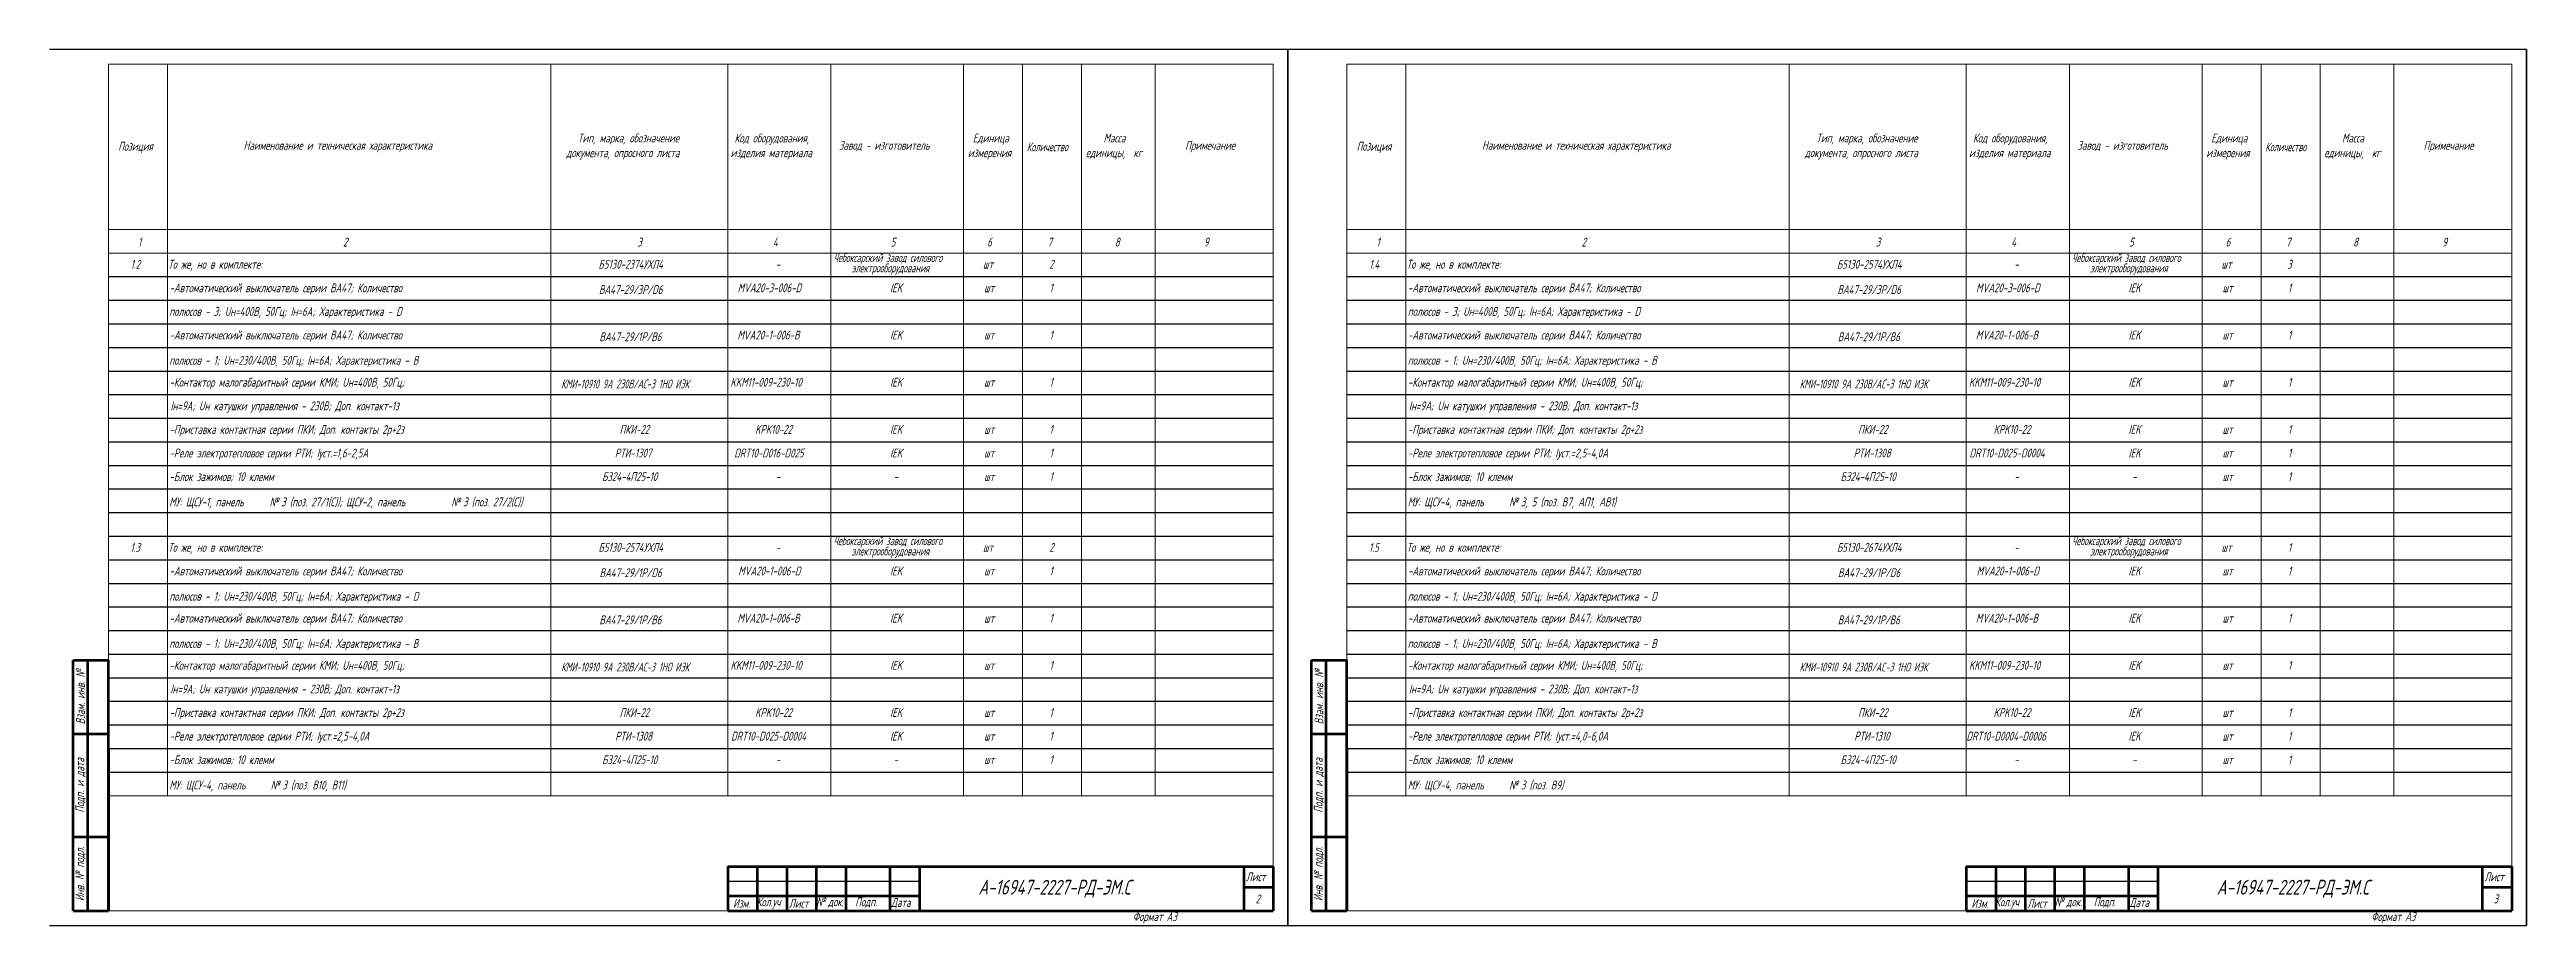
# Model space of a CAD drawing. Header units: millimetres. Extents: x -14296 to 10264, y -13087 to -5602.
# Drawn here: x 2704 to 3544, y -13087 to -12790 of the extents above; entities that cross this region are included whole.
import ezdxf

# ---------------------------------------------------------------- set-up
doc = ezdxf.new("R2010")
doc.units = ezdxf.units.MM
for name, color, linetype, lineweight in [('Рамка толстая', 7, 'Continuous', 15), ('Рамка тонкая', 5, 'Continuous', 25), ('ТаБлица', 253, 'Continuous', 15), ('Текст', 7, 'Continuous', 20), ('Штампы', 252, 'Continuous', 25)]:
    doc.layers.add(name, color=color, linetype=linetype, lineweight=lineweight)
doc.styles.add('Simplex', font='simplex.shx', dxfattribs={"width": 0.7, "oblique": 15})

msp = doc.modelspace()

# ---------------------------------------------------------------- texts
at = {"layer": 'Текст', "color": 18, "true_color": 0x000000, "style": 'Simplex', "oblique": 15}
for s, height, width, p in [('Тип, марка, обозначение', 3, 0.7, (2883.44239, -12821.24064)), ('Код оборудования,', 3, 0.7, (2936.56464, -12821.24064)), ('Единица', 3, 0.7, (3017.36583, -12821.24064)), ('Масса', 3, 0.7, (3061.71583, -12821.24064)), ('Тип, марка, обозначение', 3, 0.7, (3303.44239, -12821.24064)), ('Код оборудования,', 3, 0.7, (3356.56464, -12821.24064)), ('Единица', 3, 0.7, (3437.36583, -12821.24064)), ('Масса', 3, 0.7, (3481.71583, -12821.24064)), ('Позиция', 3, 0.7, (2727.56583, -12824.02636)), ('Наименование и техническая характеристика', 3, 0.7, (2770.06583, -12823.74064)), ('документа, опросного листа', 3, 0.7, (2879.53067, -12826.24064)), ('изделия материала', 3, 0.7, (2935.24669, -12826.24064)), ('Завод - изготовитель', 3, 0.7, (2971.97636, -12823.74064)), ('измерения', 3, 0.7, (3015.69669, -12826.24064)), ('Количество', 3, 0.6, (3035.71611, -12824.24064)), ('единицы,  кг', 3, 0.7, (3055.71583, -12826.24064)), ('Примечание', 3, 0.7, (3089.39239, -12823.74064)), ('Позиция', 3, 0.7, (3147.56583, -12824.02636)), ('Наименование и техническая характеристика', 3, 0.7, (3190.06583, -12823.74064)), ('документа, опросного листа', 3, 0.7, (3299.53067, -12826.24064)), ('изделия материала', 3, 0.7, (3355.24669, -12826.24064)), ('Завод - изготовитель', 3, 0.7, (3391.97636, -12823.74064)), ('измерения', 3, 0.7, (3435.69669, -12826.24064)), ('Количество', 3, 0.6, (3455.71611, -12824.24064)), ('единицы,  кг', 3, 0.7, (3475.71583, -12826.24064)), ('Примечание', 3, 0.7, (3509.39239, -12823.74064)), ('1', 3, 0.7, (2734.26378, -12856.53611)), ('2', 3, 0.7, (2803.82349, -12856.53611)), ('3', 3, 0.7, (2903.59918, -12856.53611)), ('4', 3, 0.7, (2949.55265, -12856.53611)), ('Чебоксарский завод силового', 3, 0.6, (2970.21201, -12861.79889)), ('5', 3, 0.7, (2989.52588, -12856.53611)), ('6', 3, 0.7, (3022.25986, -12856.53611)), ('7', 3, 0.7, (3042.7186, -12856.53611)), ('8', 3, 0.7, (3065.51209, -12856.53611)), ('9', 3, 0.7, (3095.72807, -12856.53611)), ('1', 3, 0.7, (3154.26378, -12856.53611)), ('2', 3, 0.7, (3223.82349, -12856.53611)), ('3', 3, 0.7, (3323.59918, -12856.53611)), ('4', 3, 0.7, (3369.55265, -12856.53611)), ('Чебоксарский завод силового', 3, 0.6, (3390.21201, -12861.79889)), ('5', 3, 0.7, (3409.52588, -12856.53611)), ('6', 3, 0.7, (3442.25986, -12856.53611)), ('7', 3, 0.7, (3462.7186, -12856.53611)), ('8', 3, 0.7, (3485.51209, -12856.53611)), ('9', 3, 0.7, (3515.72807, -12856.53611)), ('1.2', 3, 0.7, (2731.75841, -12864.0519)), ('То же, но в комплекте:', 3, 0.7, (2744.48378, -12864.0519)), ('Б5130-2374УХЛ4', 3, 0.7, (2890.43178, -12864.0519)), ('-', 3, 0.7, (2950.53927, -12864.0519)), ('электрооборудования', 3, 0.6, (2976.28852, -12865.29889)), ('шт', 3, 0.7, (3020.842, -12864.0519)), ('2', 3, 0.7, (3043.30841, -12864.0519)), ('1.4', 3, 0.7, (3151.83186, -12864.0519)), ('То же, но в комплекте:', 3, 0.7, (3164.48378, -12864.0519)), ('Б5130-2574УХЛ4', 3, 0.7, (3310.43178, -12864.0519)), ('-', 3, 0.7, (3370.53927, -12864.0519)), ('электрооборудования', 3, 0.6, (3396.28852, -12865.29889)), ('шт', 3, 0.7, (3440.842, -12864.0519)), ('3', 3, 0.7, (3463.1553, -12864.0519)), ('полюсов - 3; Uн=400В, 50Гц; Iн=6А; Характеристика - D', 3, 0.7, (2744.88378, -12880.0519)), ('-Автоматический выключатель серии ВА47; Количество', 3, 0.7, (2744.93927, -12872.0519)), ('ВА47-29/3Р/D6', 3, 0.7, (2890.58878, -12872.62333)), ('MVA20-3-006-D', 3, 0.7, (2937.62755, -12872.0519)), ('IEK', 3, 0.7, (2989.33186, -12872.0519)), ('шт', 3, 0.7, (3021.2146, -12872.0519)), ('1', 3, 0.7, (3043.38186, -12872.0519)), ('полюсов - 3; Uн=400В, 50Гц; Iн=6А; Характеристика - D', 3, 0.7, (3164.88378, -12880.0519)), ('-Автоматический выключатель серии ВА47; Количество', 3, 0.7, (3164.93927, -12872.0519)), ('ВА47-29/3Р/D6', 3, 0.7, (3310.58878, -12872.62333)), ('MVA20-3-006-D', 3, 0.7, (3357.62755, -12872.0519)), ('IEK', 3, 0.7, (3409.33186, -12872.0519)), ('шт', 3, 0.7, (3441.2146, -12872.0519)), ('1', 3, 0.7, (3463.38186, -12872.0519)), ('-Автоматический выключатель серии ВА47; Количество', 3, 0.7, (2744.93927, -12888.0519)), ('MVA20-1-006-В', 3, 0.7, (2937.55838, -12888.0519)), ('IEK', 3, 0.7, (2989.33186, -12888.0519)), ('1', 3, 0.7, (3043.38186, -12888.0519)), ('-Автоматический выключатель серии ВА47; Количество', 3, 0.7, (3164.93927, -12888.0519)), ('MVA20-1-006-В', 3, 0.7, (3357.55838, -12888.0519)), ('IEK', 3, 0.7, (3409.33186, -12888.0519)), ('1', 3, 0.7, (3463.38186, -12888.0519)), ('полюсов - 1; Uн=230/400В, 50Гц; Iн=6А; Характеристика - В', 3, 0.7, (2744.88378, -12896.62333)), ('ВА47-29/1Р/В6', 3, 0.7, (2890.73878, -12888.62333)), ('шт', 3, 0.7, (3021.2146, -12888.0519)), ('полюсов - 1; Uн=230/400В, 50Гц; Iн=6А; Характеристика - В', 3, 0.7, (3164.88378, -12896.62333)), ('ВА47-29/1Р/В6', 3, 0.7, (3310.73878, -12888.62333)), ('шт', 3, 0.7, (3441.2146, -12888.0519)), ('-Контактор малогабаритный серии КМИ; Uн=400В, 50Гц;', 3, 0.7, (2744.93927, -12904.0519)), ('КМИ-10910 9А 230В/АС-3 1НО ИЭК', 3, 0.6, (2877.78182, -12904.62333)), ('KKM11-009-230-10', 3, 0.7, (2935.20841, -12904.0519)), ('IEK', 3, 0.7, (2989.33186, -12904.0519)), ('шт', 3, 0.7, (3021.2146, -12904.0519)), ('1', 3, 0.7, (3043.38186, -12904.0519)), ('-Контактор малогабаритный серии КМИ; Uн=400В, 50Гц;', 3, 0.7, (3164.93927, -12904.0519)), ('КМИ-10910 9А 230В/АС-3 1НО ИЭК', 3, 0.6, (3297.78182, -12904.62333)), ('KKM11-009-230-10', 3, 0.7, (3355.20841, -12904.0519)), ('IEK', 3, 0.7, (3409.33186, -12904.0519)), ('шт', 3, 0.7, (3441.2146, -12904.0519)), ('1', 3, 0.7, (3463.38186, -12904.0519)), ('Iн=9А; Uн катушки управления - 230В; Доп. контакт-1з', 3, 0.7, (2745.28378, -12912.0519)), ('Iн=9А; Uн катушки управления - 230В; Доп. контакт-1з', 3, 0.7, (3165.28378, -12912.0519)), ('-Приставка контактная серии ПКИ; Доп. контакты 2р+2з', 3, 0.7, (2744.93927, -12920.0519)), ('ПКИ-22', 3, 0.7, (2897.60878, -12920.0519)), ('KPK10-22', 3, 0.7, (2943.55841, -12920.0519)), ('IEK', 3, 0.7, (2989.33186, -12920.0519)), ('шт', 3, 0.7, (3021.2146, -12920.0519)), ('1', 3, 0.7, (3043.38186, -12920.0519)), ('-Приставка контактная серии ПКИ; Доп. контакты 2р+2з', 3, 0.7, (3164.93927, -12920.0519)), ('ПКИ-22', 3, 0.7, (3317.60878, -12920.0519)), ('KPK10-22', 3, 0.7, (3363.55841, -12920.0519)), ('IEK', 3, 0.7, (3409.33186, -12920.0519)), ('шт', 3, 0.7, (3441.2146, -12920.0519)), ('1', 3, 0.7, (3463.38186, -12920.0519)), ('-Реле электротепловое серии РТИ; Iуст.=1,6-2,5А', 3, 0.7, (2744.93927, -12928.0519)), ('РТИ-1307', 3, 0.7, (2895.98178, -12928.0519)), ('DRT10-D016-D025', 3, 0.7, (2936.48186, -12928.0519)), ('IEK', 3, 0.7, (2989.33186, -12928.0519)), ('шт', 3, 0.7, (3021.2146, -12928.0519)), ('1', 3, 0.7, (3043.38186, -12928.0519)), ('-Реле электротепловое серии РТИ; Iуст.=2,5-4,0А', 3, 0.7, (3164.93927, -12928.0519)), ('РТИ-1308', 3, 0.7, (3316.08878, -12928.0519)), ('DRT10-D025-D0004', 3, 0.7, (3355.38186, -12928.0519)), ('IEK', 3, 0.7, (3409.33186, -12928.0519)), ('шт', 3, 0.7, (3441.2146, -12928.0519)), ('1', 3, 0.7, (3463.38186, -12928.0519)), ('-Блок зажимов; 10 клемм', 3, 0.7, (2744.93927, -12936.0519)), ('БЗ24-4П25-10', 3, 0.7, (2891.65878, -12936.0519)), ('-', 3, 0.7, (2950.53927, -12936.0519)), ('-', 3, 0.7, (2990.53927, -12936.0519)), ('шт', 3, 0.7, (3021.2146, -12936.0519)), ('1', 3, 0.7, (3043.38186, -12936.0519)), ('-Блок зажимов; 10 клемм', 3, 0.7, (3164.93927, -12936.0519)), ('БЗ24-4П25-10', 3, 0.7, (3311.65878, -12936.0519)), ('-', 3, 0.7, (3370.53927, -12936.0519)), ('-', 3, 0.7, (3410.53927, -12936.0519)), ('шт', 3, 0.7, (3441.2146, -12936.0519)), ('1', 3, 0.7, (3463.38186, -12936.0519)), ('МУ: ЩСУ-1, панель ', 3, 0.7, (2744.88378, -12944.62333)), ('№', 3, 0.7, (2778.88378, -12944.62333)), ('3 (поз. 27/1(С)); ЩСУ-2, панель ', 3, 0.7, (2782.83476, -12944.62333)), ('№', 3, 0.7, (2840.53476, -12944.62333)), ('3 (поз. 27/2(С))', 3, 0.7, (2844.48575, -12944.62333)), ('МУ: ЩСУ-4, панель ', 3, 0.7, (3164.88378, -12944.62333)), ('№', 3, 0.7, (3199.28378, -12944.62333)), ('3, 5 (поз. В7, АП1, АВ1)', 3, 0.7, (3203.23476, -12944.62333)), ('1.3', 3, 0.7, (2731.68186, -12960.0519)), ('То же, но в комплекте:', 3, 0.7, (2744.48378, -12960.0519)), ('Б5130-2574УХЛ4', 3, 0.7, (2890.43178, -12960.0519)), ('-', 3, 0.7, (2950.53927, -12960.0519)), ('Чебоксарский завод силового', 3, 0.6, (2970.21201, -12957.79889)), ('электрооборудования', 3, 0.6, (2976.28852, -12961.29889)), ('шт', 3, 0.7, (3020.842, -12960.0519)), ('2', 3, 0.7, (3043.30841, -12960.0519)), ('1.5', 3, 0.7, (3151.73186, -12960.0519)), ('То же, но в комплекте:', 3, 0.7, (3164.48378, -12960.0519)), ('Б5130-2674УХЛ4', 3, 0.7, (3310.43178, -12960.0519)), ('-', 3, 0.7, (3370.53927, -12960.0519)), ('Чебоксарский завод силового', 3, 0.6, (3390.21201, -12957.79889)), ('электрооборудования', 3, 0.6, (3396.28852, -12961.29889)), ('шт', 3, 0.7, (3440.842, -12960.0519)), ('1', 3, 0.7, (3463.38186, -12960.0519)), ('-Автоматический выключатель серии ВА47; Количество', 3, 0.7, (2744.93927, -12968.0519)), ('ВА47-29/1Р/D6', 3, 0.7, (2890.78878, -12968.62333)), ('MVA20-1-006-D', 3, 0.7, (2937.82755, -12968.0519)), ('IEK', 3, 0.7, (2989.33186, -12968.0519)), ('шт', 3, 0.7, (3021.2146, -12968.0519)), ('1', 3, 0.7, (3043.38186, -12968.0519)), ('-Автоматический выключатель серии ВА47; Количество', 3, 0.7, (3164.93927, -12968.0519)), ('ВА47-29/1Р/D6', 3, 0.7, (3310.78878, -12968.62333)), ('MVA20-1-006-D', 3, 0.7, (3357.82755, -12968.0519)), ('IEK', 3, 0.7, (3409.33186, -12968.0519)), ('шт', 3, 0.7, (3441.2146, -12968.0519)), ('1', 3, 0.7, (3463.38186, -12968.0519)), ('полюсов - 1; Uн=230/400В, 50Гц; Iн=6А; Характеристика - D', 3, 0.7, (2744.88378, -12976.62333)), ('полюсов - 1; Uн=230/400В, 50Гц; Iн=6А; Характеристика - D', 3, 0.7, (3164.88378, -12976.62333)), ('-Автоматический выключатель серии ВА47; Количество', 3, 0.7, (2744.93927, -12984.0519)), ('ВА47-29/1Р/В6', 3, 0.7, (2890.73878, -12984.62333)), ('MVA20-1-006-В', 3, 0.7, (2937.55838, -12984.0519)), ('IEK', 3, 0.7, (2989.33186, -12984.0519)), ('шт', 3, 0.7, (3021.2146, -12984.0519)), ('1', 3, 0.7, (3043.38186, -12984.0519)), ('-Автоматический выключатель серии ВА47; Количество', 3, 0.7, (3164.93927, -12984.0519)), ('ВА47-29/1Р/В6', 3, 0.7, (3310.73878, -12984.62333)), ('MVA20-1-006-В', 3, 0.7, (3357.55838, -12984.0519)), ('IEK', 3, 0.7, (3409.33186, -12984.0519)), ('шт', 3, 0.7, (3441.2146, -12984.0519)), ('1', 3, 0.7, (3463.38186, -12984.0519)), ('полюсов - 1; Uн=230/400В, 50Гц; Iн=6А; Характеристика - В', 3, 0.7, (2744.88378, -12992.62333)), ('полюсов - 1; Uн=230/400В, 50Гц; Iн=6А; Характеристика - В', 3, 0.7, (3164.88378, -12992.62333)), ('-Контактор малогабаритный серии КМИ; Uн=400В, 50Гц;', 3, 0.7, (2744.93927, -13000.0519)), ('КМИ-10910 9А 230В/АС-3 1НО ИЭК', 3, 0.6, (2877.78182, -13000.62333)), ('KKM11-009-230-10', 3, 0.7, (2935.20841, -13000.0519)), ('IEK', 3, 0.7, (2989.33186, -13000.0519)), ('шт', 3, 0.7, (3021.2146, -13000.0519)), ('1', 3, 0.7, (3043.38186, -13000.0519)), ('-Контактор малогабаритный серии КМИ; Uн=400В, 50Гц;', 3, 0.7, (3164.93927, -13000.0519)), ('КМИ-10910 9А 230В/АС-3 1НО ИЭК', 3, 0.6, (3297.78182, -13000.62333)), ('KKM11-009-230-10', 3, 0.7, (3355.20841, -13000.0519)), ('IEK', 3, 0.7, (3409.33186, -13000.0519)), ('шт', 3, 0.7, (3441.2146, -13000.0519)), ('1', 3, 0.7, (3463.38186, -13000.0519)), ('Iн=9А; Uн катушки управления - 230В; Доп. контакт-1з', 3, 0.7, (2745.28378, -13008.0519)), ('Iн=9А; Uн катушки управления - 230В; Доп. контакт-1з', 3, 0.7, (3165.28378, -13008.0519)), ('-Приставка контактная серии ПКИ; Доп. контакты 2р+2з', 3, 0.7, (2744.93927, -13016.0519)), ('ПКИ-22', 3, 0.7, (2897.60878, -13016.0519)), ('KPK10-22', 3, 0.7, (2943.55841, -13016.0519)), ('IEK', 3, 0.7, (2989.33186, -13016.0519)), ('шт', 3, 0.7, (3021.2146, -13016.0519)), ('1', 3, 0.7, (3043.38186, -13016.0519)), ('-Приставка контактная серии ПКИ; Доп. контакты 2р+2з', 3, 0.7, (3164.93927, -13016.0519)), ('ПКИ-22', 3, 0.7, (3317.60878, -13016.0519)), ('KPK10-22', 3, 0.7, (3363.55841, -13016.0519)), ('IEK', 3, 0.7, (3409.33186, -13016.0519)), ('шт', 3, 0.7, (3441.2146, -13016.0519)), ('1', 3, 0.7, (3463.38186, -13016.0519)), ('-Реле электротепловое серии РТИ; Iуст.=2,5-4,0А', 3, 0.7, (2744.93927, -13024.0519)), ('РТИ-1308', 3, 0.7, (2896.08878, -13024.0519)), ('DRT10-D025-D0004', 3, 0.7, (2935.38186, -13024.0519)), ('IEK', 3, 0.7, (2989.33186, -13024.0519)), ('шт', 3, 0.7, (3021.2146, -13024.0519)), ('1', 3, 0.7, (3043.38186, -13024.0519)), ('-Реле электротепловое серии РТИ; Iуст.=4,0-6,0А', 3, 0.7, (3164.93927, -13024.0519)), ('РТИ-1310', 3, 0.7, (3316.30878, -13024.0519)), ('DRT10-D0004-D0006', 3, 0.7, (3354.33927, -13024.0519)), ('IEK', 3, 0.7, (3409.33186, -13024.0519)), ('шт', 3, 0.7, (3441.2146, -13024.0519)), ('1', 3, 0.7, (3463.38186, -13024.0519)), ('-Блок зажимов; 10 клемм', 3, 0.7, (2744.93927, -13032.0519)), ('БЗ24-4П25-10', 3, 0.7, (2891.65878, -13032.0519)), ('-', 3, 0.7, (2950.53927, -13032.0519)), ('-', 3, 0.7, (2990.53927, -13032.0519)), ('шт', 3, 0.7, (3021.2146, -13032.0519)), ('1', 3, 0.7, (3043.38186, -13032.0519)), ('-Блок зажимов; 10 клемм', 3, 0.7, (3164.93927, -13032.0519)), ('БЗ24-4П25-10', 3, 0.7, (3311.65878, -13032.0519)), ('-', 3, 0.7, (3370.53927, -13032.0519)), ('-', 3, 0.7, (3410.53927, -13032.0519)), ('шт', 3, 0.7, (3441.2146, -13032.0519)), ('1', 3, 0.7, (3463.38186, -13032.0519)), ('МУ: ЩСУ-4, панель ', 3, 0.7, (2744.88378, -13040.62333)), ('№', 3, 0.7, (2779.28378, -13040.62333)), ('3 (поз. В10, В11)', 3, 0.7, (2783.23476, -13040.62333)), ('МУ: ЩСУ-4, панель ', 3, 0.7, (3164.88378, -13040.62333)), ('№', 3, 0.7, (3199.28378, -13040.62333)), ('3 (поз. В9)', 3, 0.7, (3203.23476, -13040.62333)), ('Изм.', 3, 0.7, (2936.06464, -13080.74064)), ('Кол.уч', 3, 0.7, (2944.06583, -13080.24064)), ('Лист', 3, 0.7, (2955.03378, -13080.74064)), ('№', 3, 0.7, (2964.32574, -13080.24064)), ('док.', 3, 0.7, (2968.27673, -13080.24064)), ('Подп.', 3, 0.7, (2977.51464, -13080.24064)), ('Дата', 3, 0.7, (2989.69239, -13080.45493)), ('А-16947-2227-РД-ЭМ.С', 5, 0.7, (3019.2734, -13076.26445)), ('Изм.', 3, 0.7, (3356.06464, -13080.74064)), ('Кол.уч', 3, 0.7, (3364.06583, -13080.24064)), ('Лист', 3, 0.7, (3375.03378, -13080.74064)), ('№', 3, 0.7, (3384.32574, -13080.24064)), ('док.', 3, 0.7, (3388.27673, -13080.24064)), ('Подп.', 3, 0.7, (3397.51464, -13080.24064)), ('Дата', 3, 0.7, (3409.69239, -13080.45493)), ('А-16947-2227-РД-ЭМ.С', 5, 0.7, (3439.2734, -13076.26445)), ('Формат А3', 3, 0.7, (3071.63927, -13085.24064)), ('Формат А3', 3, 0.7, (3491.63927, -13085.24064))]:
    msp.add_text(s, height=height, dxfattribs=dict(at, width=width)).set_placement(p)
at = {"layer": 'Штампы', "color": 18, "true_color": 0x000000, "style": 'Simplex', "oblique": 15, "width": 0.7}
for s, p in [('Лист', (3110.03378, -13071.74064)), ('Лист', (3530.03378, -13071.74064)), ('2', (3113.30841, -13079.24064)), ('3', (3533.1553, -13079.24064))]:
    msp.add_text(s, height=3, dxfattribs=at).set_placement(p)
at = {"layer": 'Штампы', "color": 18, "true_color": 0x000000, "char_height": 3, "attachment_point": 5, "rotation": 90, "style": 'Simplex'}
for s, insert, width in [('Взам. инв. {\\Fgost|c204;№}', (2714.78378, -13009.24064), 25), ('Взам. инв. {\\Fgost|c204;№}', (3134.78378, -13009.24064), 25), ('Подп. и дата', (2714.78378, -13039.24064), 35), ('Подп. и дата', (3134.78378, -13039.24064), 35), ('Инв. {\\Fgost|c204;№} подл.', (2714.78378, -13069.24064), 25), ('Инв. {\\Fgost|c204;№} подл.', (3134.78378, -13069.24064), 25)]:
    msp.add_mtext(s, dxfattribs=dict(at, insert=insert, width=width))

# ---------------------------------------------------------------- linework, layer by layer
at = {"layer": 'Рамка толстая', "color": 18, "true_color": 0x000000}
for p, q in [((2724.28378, -12794.74064), (2724.28378, -13081.74064)), ((3119.28378, -12794.74064), (2724.28378, -12794.74064)), ((3119.28378, -13081.74064), (3119.28378, -12794.74064)), ((3144.28378, -12794.74064), (3144.28378, -13081.74064)), ((3539.28378, -12794.74064), (3144.28378, -12794.74064)), ((3539.28378, -13081.74064), (3539.28378, -12794.74064)), ((2724.28378, -13081.74064), (3119.28378, -13081.74064)), ((3144.28378, -13081.74064), (3539.28378, -13081.74064))]:
    msp.add_line(p, q, dxfattribs=at)
at = {"layer": 'Рамка тонкая', "color": 18, "true_color": 0x000000}
for p, q in [((3124.28378, -12789.74064), (2704.28378, -12789.74064)), ((3124.28378, -12789.74064), (3124.28378, -13086.74064)), ((3544.28378, -12789.74064), (3124.28378, -12789.74064)), ((3124.28378, -13086.74064), (3124.28378, -12789.74064)), ((3544.28378, -12789.74064), (3544.28378, -13086.74064)), ((3544.28378, -13086.74064), (3544.28378, -12789.74064)), ((2724.28378, -12866.74064), (3119.28378, -12866.74064)), ((3144.28378, -12866.74064), (3539.28378, -12866.74064)), ((2724.28378, -12874.74064), (3119.28378, -12874.74064)), ((3144.28378, -12874.74064), (3539.28378, -12874.74064)), ((2724.28378, -12882.74064), (3119.28378, -12882.74064)), ((3144.28378, -12882.74064), (3539.28378, -12882.74064)), ((2724.28378, -12890.74064), (3119.28378, -12890.74064)), ((3144.28378, -12890.74064), (3539.28378, -12890.74064)), ((2724.28378, -12898.74064), (3119.28378, -12898.74064)), ((3144.28378, -12898.74064), (3539.28378, -12898.74064)), ((2724.28378, -12906.74064), (3119.28378, -12906.74064)), ((3144.28378, -12906.74064), (3539.28378, -12906.74064)), ((2724.28378, -12914.74064), (3119.28378, -12914.74064)), ((3144.28378, -12914.74064), (3539.28378, -12914.74064)), ((2724.28378, -12922.74064), (3119.28378, -12922.74064)), ((3144.28378, -12922.74064), (3539.28378, -12922.74064)), ((2724.28378, -12930.74064), (3119.28378, -12930.74064)), ((3144.28378, -12930.74064), (3539.28378, -12930.74064)), ((2724.28378, -12938.74064), (3119.28378, -12938.74064)), ((3144.28378, -12938.74064), (3539.28378, -12938.74064)), ((2724.28378, -12946.74064), (3119.28378, -12946.74064)), ((3144.28378, -12946.74064), (3539.28378, -12946.74064)), ((2724.28378, -12954.74064), (3119.28378, -12954.74064)), ((3144.28378, -12954.74064), (3539.28378, -12954.74064)), ((2724.28378, -12962.74064), (3119.28378, -12962.74064)), ((3144.28378, -12962.74064), (3539.28378, -12962.74064)), ((2724.28378, -12970.74064), (3119.28378, -12970.74064)), ((3144.28378, -12970.74064), (3539.28378, -12970.74064)), ((2724.28378, -12978.74064), (3119.28378, -12978.74064)), ((3144.28378, -12978.74064), (3539.28378, -12978.74064)), ((2724.28378, -12986.74064), (3119.28378, -12986.74064)), ((2724.28378, -12994.74064), (3119.28378, -12994.74064)), ((3144.28378, -12986.74064), (3539.28378, -12986.74064)), ((3144.28378, -12994.74064), (3539.28378, -12994.74064)), ((2724.28378, -13002.74064), (3119.28378, -13002.74064)), ((3144.28378, -13002.74064), (3539.28378, -13002.74064)), ((2724.28378, -13010.74064), (3119.28378, -13010.74064)), ((3144.28378, -13010.74064), (3539.28378, -13010.74064)), ((2724.28378, -13018.74064), (3119.28378, -13018.74064)), ((3144.28378, -13018.74064), (3539.28378, -13018.74064)), ((2724.28378, -13026.74064), (3119.28378, -13026.74064)), ((3144.28378, -13026.74064), (3539.28378, -13026.74064)), ((2724.28378, -13034.74064), (3119.28378, -13034.74064)), ((3144.28378, -13034.74064), (3539.28378, -13034.74064)), ((2704.28378, -13086.74064), (3124.28378, -13086.74064)), ((3124.28378, -13086.74064), (3544.28378, -13086.74064))]:
    msp.add_line(p, q, dxfattribs=at)
at = {"layer": 'ТаБлица', "color": 18, "true_color": 0x000000}
for p, q in [((2744.28378, -12794.74064), (2744.28378, -13042.74064)), ((2874.28378, -12794.74064), (2874.28378, -13042.74064)), ((2934.28378, -12794.74064), (2934.28378, -13042.74064)), ((2969.28378, -12794.74064), (2969.28378, -13042.74064)), ((3014.28378, -12794.74064), (3014.28378, -13042.74064)), ((3034.28378, -12794.74064), (3034.28378, -13042.74064)), ((3054.28378, -12794.74064), (3054.28378, -13042.74064)), ((3079.28378, -12794.74064), (3079.28378, -13042.74064)), ((3164.28378, -12794.74064), (3164.28378, -13042.74064)), ((3294.28378, -12794.74064), (3294.28378, -13042.74064)), ((3354.28378, -12794.74064), (3354.28378, -13042.74064)), ((3389.28378, -12794.74064), (3389.28378, -13042.74064)), ((3434.28378, -12794.74064), (3434.28378, -13042.74064)), ((3454.28378, -12794.74064), (3454.28378, -13042.74064)), ((3474.28378, -12794.74064), (3474.28378, -13042.74064)), ((3499.28378, -12794.74064), (3499.28378, -13042.74064)), ((2724.28378, -12850.74064), (3119.28378, -12850.74064)), ((3144.28378, -12850.74064), (3539.28378, -12850.74064)), ((2724.28378, -12858.74064), (3119.28378, -12858.74064)), ((3144.28378, -12858.74064), (3539.28378, -12858.74064)), ((2724.28378, -13042.74064), (3119.28378, -13042.74064)), ((3144.28378, -13042.74064), (3539.28378, -13042.74064))]:
    msp.add_line(p, q, dxfattribs=at)
at = {"layer": 'Штампы', "color": 18, "lineweight": 60, "true_color": 0x000000}
for p, q in [((2712.28378, -13081.74064), (2712.28378, -12996.74064)), ((2712.28378, -12996.74064), (2724.28378, -12996.74064)), ((2717.28378, -13081.74064), (2717.28378, -12996.74064)), ((2724.28378, -13081.74064), (2724.28378, -12996.74064)), ((3132.28378, -13081.74064), (3132.28378, -12996.74064)), ((3132.28378, -12996.74064), (3144.28378, -12996.74064)), ((3137.28378, -13081.74064), (3137.28378, -12996.74064)), ((3144.28378, -13081.74064), (3144.28378, -12996.74064)), ((2712.28378, -13021.74064), (2724.28378, -13021.74064)), ((2724.28378, -13026.74064), (2724.28378, -13081.74064)), ((3132.28378, -13021.74064), (3144.28378, -13021.74064)), ((3144.28378, -13026.74064), (3144.28378, -13081.74064)), ((2712.28378, -13056.74064), (2724.28378, -13056.74064)), ((3132.28378, -13056.74064), (3144.28378, -13056.74064)), ((2934.28378, -13066.74064), (3119.28378, -13066.74064)), ((2934.28378, -13066.74064), (2934.28378, -13081.74064)), ((2944.28378, -13066.74064), (2944.28378, -13081.74064)), ((2954.28378, -13066.74064), (2954.28378, -13081.74064)), ((2964.28378, -13066.74064), (2964.28378, -13081.74064)), ((2974.28378, -13066.74064), (2974.28378, -13081.74064)), ((2989.28378, -13066.74064), (2989.28378, -13081.74064)), ((2999.28378, -13066.74064), (2999.28378, -13081.74064)), ((3109.28378, -13066.74064), (3119.28378, -13066.74064)), ((3109.28378, -13066.74064), (3109.28378, -13081.74064)), ((3119.28378, -13066.74064), (3119.28378, -13081.74064)), ((3119.28378, -13066.74064), (3119.28378, -13081.74064)), ((3354.28378, -13066.74064), (3539.28378, -13066.74064)), ((3354.28378, -13066.74064), (3354.28378, -13081.74064)), ((3364.28378, -13066.74064), (3364.28378, -13081.74064)), ((3374.28378, -13066.74064), (3374.28378, -13081.74064)), ((3384.28378, -13066.74064), (3384.28378, -13081.74064)), ((3394.28378, -13066.74064), (3394.28378, -13081.74064)), ((3409.28378, -13066.74064), (3409.28378, -13081.74064)), ((3419.28378, -13066.74064), (3419.28378, -13081.74064)), ((3529.28378, -13066.74064), (3539.28378, -13066.74064)), ((3529.28378, -13066.74064), (3529.28378, -13081.74064)), ((3539.28378, -13066.74064), (3539.28378, -13081.74064)), ((3539.28378, -13066.74064), (3539.28378, -13081.74064)), ((2934.28378, -13076.74064), (2999.28378, -13076.74064)), ((3109.28378, -13073.74064), (3119.28378, -13073.74064)), ((3354.28378, -13076.74064), (3419.28378, -13076.74064)), ((3529.28378, -13073.74064), (3539.28378, -13073.74064)), ((2712.28378, -13081.74064), (2724.28378, -13081.74064)), ((2934.28378, -13081.74064), (3119.28378, -13081.74064)), ((3109.28378, -13081.74064), (3119.28378, -13081.74064)), ((3132.28378, -13081.74064), (3144.28378, -13081.74064)), ((3354.28378, -13081.74064), (3539.28378, -13081.74064)), ((3529.28378, -13081.74064), (3539.28378, -13081.74064))]:
    msp.add_line(p, q, dxfattribs=at)
at = {"layer": 'Штампы', "color": 18, "true_color": 0x000000}
for p, q in [((2934.28378, -13071.74064), (2999.28378, -13071.74064)), ((3354.28378, -13071.74064), (3419.28378, -13071.74064))]:
    msp.add_line(p, q, dxfattribs=at)

msp.set_redraw_order([(e.dxf.handle, doc.entitydb.next_handle()) for e in msp.query("TEXT MTEXT ATTDEF DIMENSION ARC_DIMENSION")])  # texts and dimensions are drawn at this point

doc.saveas('drawing.dxf')
